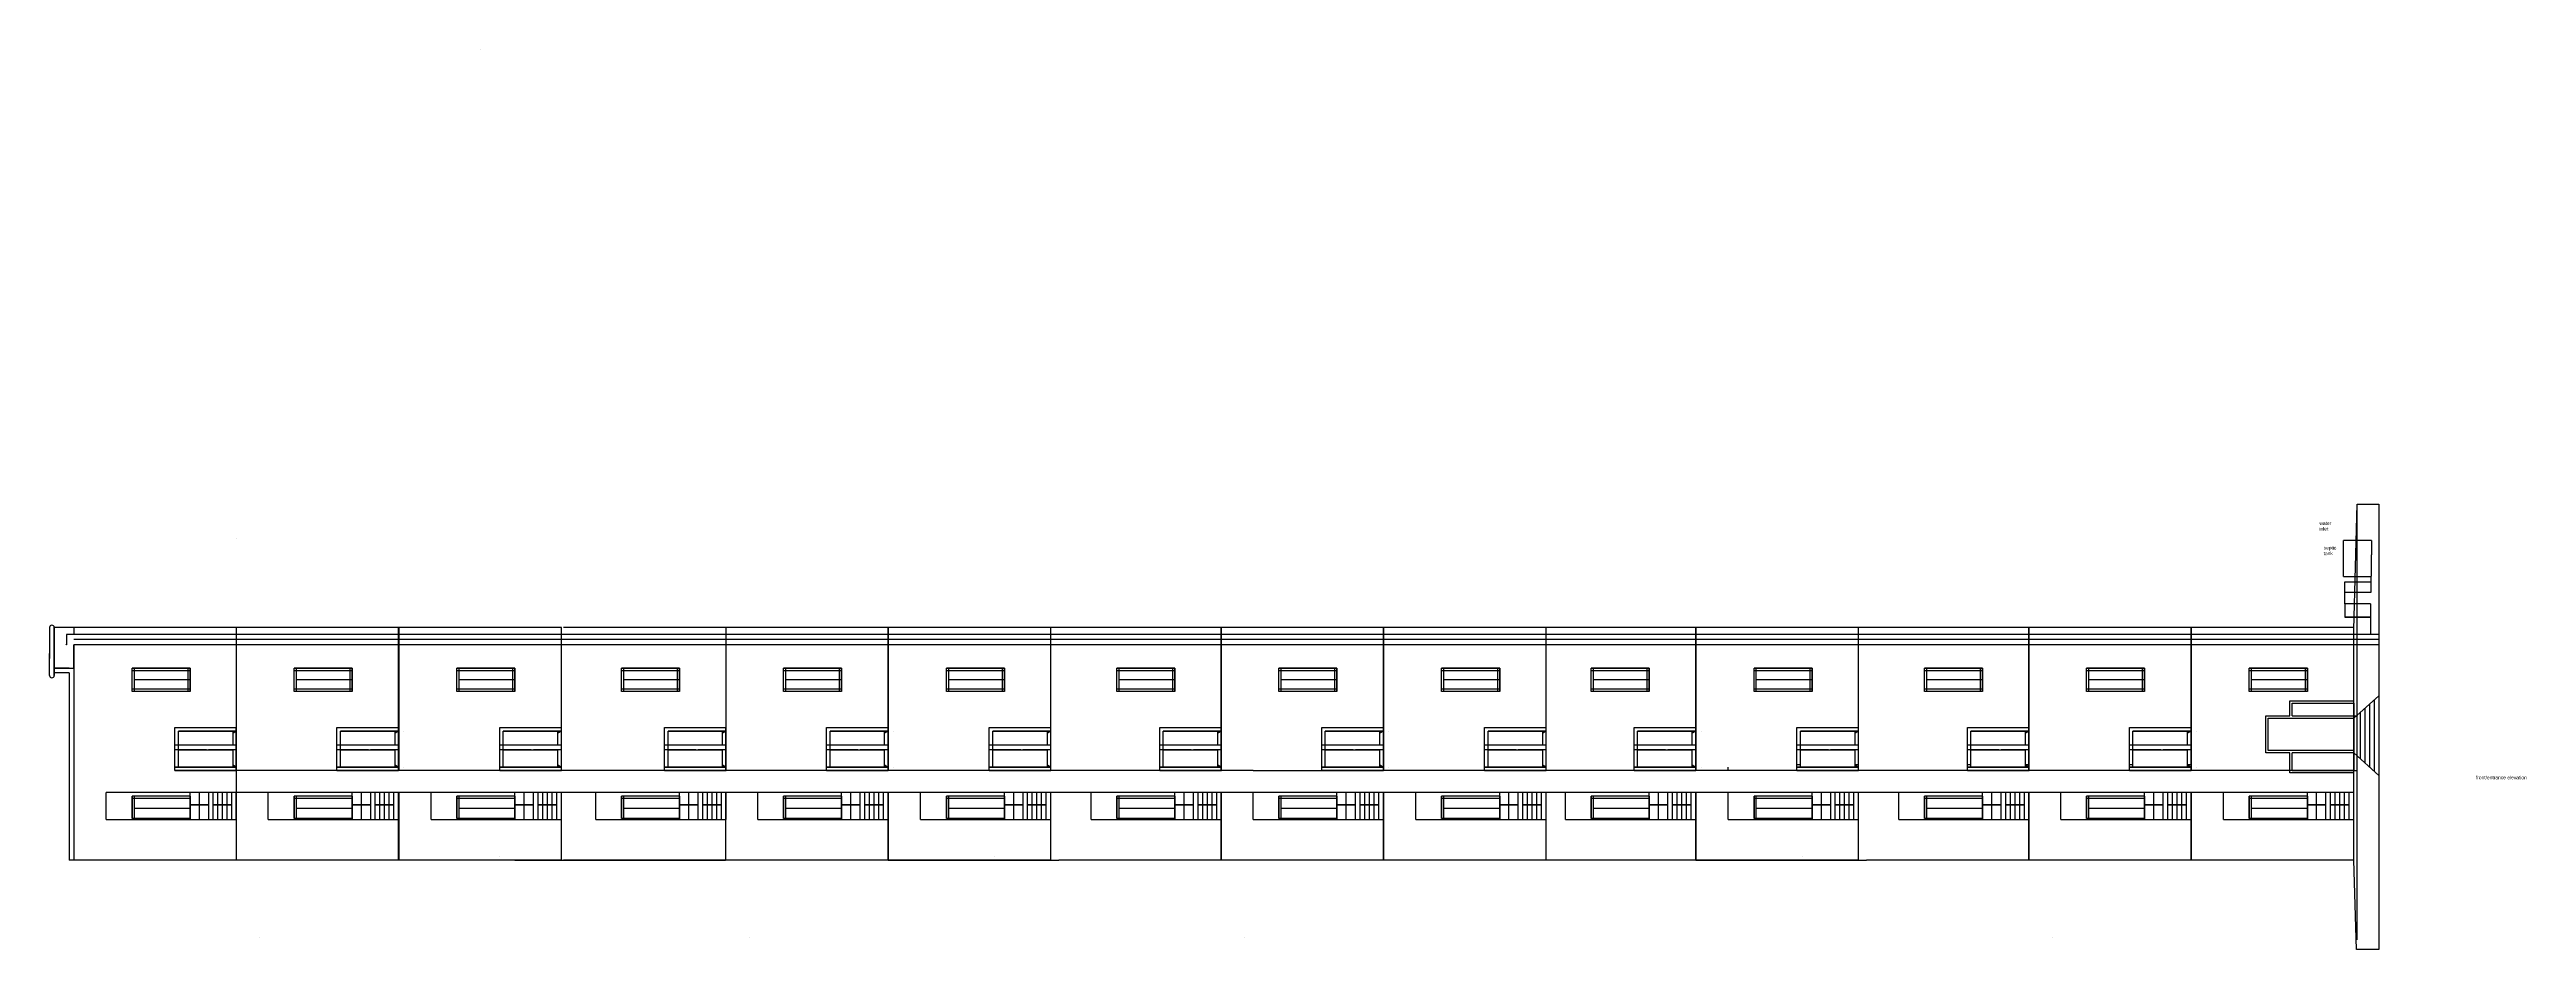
# Model space of a CAD drawing. Header units: millimetres. Extents: x -45491 to 454665, y -283075 to 218718.
# Drawn here: x 241418 to 454665, y 141331 to 218718 of the extents above; entities that cross this region are included whole.
import ezdxf

# ---------------------------------------------------------------- set-up
doc = ezdxf.new("R2010")
doc.units = ezdxf.units.MM
doc.linetypes.add('DASHED', pattern=[19.05, 12.7, -6.35])
for name, color, linetype in [('A-DOOR', 3, 'Continuous'), ('A-STAIR', 6, 'Continuous'), ('A-TEXT', 7, 'Continuous'), ('A-WALL', 1, 'Continuous'), ('A-WINDOW', 4, 'Continuous'), ('P-PIPE', 125, 'DASHED')]:
    doc.layers.add(name, color=color, linetype=linetype)
doc.styles.get("Standard").update_dxf_attribs({"font": 'arial.ttf'})

msp = doc.modelspace()

# ---------------------------------------------------------------- linework, layer by layer
at = {"layer": 'A-DOOR'}
for p, q in [((434301, 162709), (439801, 162709)), ((434301, 161429), (434301, 162709)), ((434501, 162509), (439801, 162509)), ((434501, 161429), (434501, 162509)), ((434501, 161429), (434501, 162509)), ((441960, 163153), (439801, 161229)), ((439801, 156718), (439801, 162509)), ((439801, 162509), (439801, 156718)), ((440760, 162083), (440760, 157366)), ((441160, 162440), (441160, 157003)), ((441560, 162796), (441560, 156640)), ((441960, 163153), (441960, 156277)), ((252219, 160404), (257519, 160404)), ((252219, 156718), (252219, 160404)), ((257519, 160104), (252519, 160104)), ((252519, 157018), (252519, 160104)), ((252519, 160104), (257519, 160104)), ((257519, 160104), (257219, 159919)), ((257219, 158904), (257219, 160104)), ((257519, 157018), (257519, 160104)), ((257519, 160104), (257519, 160104)), ((266166, 156718), (266166, 160404)), ((266166, 160404), (271466, 160404)), ((271466, 160104), (266466, 160104)), ((266466, 157018), (266466, 160104)), ((266466, 160104), (271466, 160104)), ((270498, 160104), (270498, 160104)), ((271166, 158904), (271166, 160104)), ((271466, 160104), (271166, 159919)), ((271466, 157018), (271466, 160104)), ((271466, 160104), (271466, 160104)), ((271926, 160104), (271926, 160104)), ((280182, 156718), (280182, 160404)), ((280182, 160404), (285482, 160404)), ((285482, 160104), (280482, 160104)), ((280482, 157018), (280482, 160104)), ((280482, 160104), (285482, 160104)), ((285182, 158904), (285182, 160104)), ((285482, 160104), (285182, 159919)), ((285482, 157018), (285482, 160104)), ((285482, 160104), (285482, 160104)), ((294365, 156718), (294365, 160404)), ((294365, 160404), (299665, 160404)), ((299665, 160104), (294665, 160104)), ((294665, 157018), (294665, 160104)), ((294665, 160104), (299665, 160104)), ((299365, 158904), (299365, 160104)), ((299665, 160104), (299365, 159919)), ((299665, 157018), (299665, 160104)), ((299665, 160104), (299665, 160104)), ((308312, 156718), (308312, 160404)), ((308312, 160404), (313612, 160404)), ((313612, 160104), (308612, 160104)), ((308612, 157018), (308612, 160104)), ((308612, 160104), (313612, 160104)), ((312645, 160104), (312645, 160104)), ((313312, 158904), (313312, 160104)), ((313612, 160104), (313312, 159919)), ((313612, 157018), (313612, 160104)), ((313612, 160104), (313612, 160104)), ((314072, 160104), (314072, 160104)), ((322328, 156718), (322328, 160404)), ((322328, 160404), (327628, 160404)), ((327628, 160104), (322628, 160104)), ((322628, 157018), (322628, 160104)), ((322628, 160104), (327628, 160104)), ((327328, 158904), (327328, 160104)), ((327628, 160104), (327328, 159919)), ((327628, 157018), (327628, 160104)), ((327628, 160104), (327628, 160104)), ((337004, 156718), (337004, 160404)), ((337004, 160404), (342304, 160404)), ((342304, 160104), (337304, 160104)), ((337304, 157018), (337304, 160104)), ((337304, 160104), (342304, 160104)), ((342004, 158904), (342004, 160104)), ((342304, 160104), (342004, 159919)), ((342304, 157018), (342304, 160104)), ((342304, 160104), (342304, 160104)), ((350951, 156718), (350951, 160404)), ((350951, 160404), (356251, 160404)), ((356251, 160104), (351251, 160104)), ((351251, 157018), (351251, 160104)), ((351251, 160104), (356251, 160104)), ((355284, 160104), (355284, 160104)), ((355951, 158904), (355951, 160104)), ((356251, 160104), (355951, 159919)), ((356251, 157018), (356251, 160104)), ((356251, 160104), (356251, 160104)), ((356712, 160104), (356712, 160104)), ((364968, 156718), (364968, 160404)), ((364968, 160404), (370268, 160404)), ((370268, 160104), (365268, 160104)), ((365268, 157018), (365268, 160104)), ((365268, 160104), (370268, 160104)), ((369968, 158904), (369968, 160104)), ((370268, 160104), (369968, 159919)), ((370268, 157018), (370268, 160104)), ((370268, 160104), (370268, 160104)), ((377845, 156718), (377845, 160404)), ((377845, 160404), (383145, 160404)), ((383145, 160104), (378145, 160104)), ((378145, 157018), (378145, 160104)), ((378145, 160104), (383145, 160104)), ((382178, 160104), (382178, 160104)), ((382845, 158904), (382845, 160104)), ((383145, 160104), (382845, 159919)), ((383145, 157018), (383145, 160104)), ((383145, 160104), (383145, 160104)), ((383606, 160104), (383606, 160104)), ((391862, 156718), (391862, 160404)), ((391862, 160404), (397162, 160404)), ((397162, 160104), (392162, 160104)), ((392162, 157018), (392162, 160104)), ((392162, 160104), (397162, 160104)), ((396862, 158904), (396862, 160104)), ((397162, 160104), (396862, 159919)), ((397162, 157018), (397162, 160104)), ((397162, 160104), (397162, 160104)), ((406538, 156718), (406538, 160404)), ((406538, 160404), (411838, 160404)), ((411838, 160104), (406838, 160104)), ((406838, 157018), (406838, 160104)), ((406838, 160104), (411838, 160104)), ((411538, 158904), (411538, 160104)), ((411838, 160104), (411538, 159919)), ((411838, 157018), (411838, 160104)), ((411838, 160104), (411838, 160104)), ((420485, 156718), (420485, 160404)), ((420485, 160404), (425785, 160404)), ((425785, 160104), (420785, 160104)), ((420785, 157018), (420785, 160104)), ((420785, 160104), (425785, 160104)), ((424818, 160104), (424818, 160104)), ((425485, 158904), (425485, 160104)), ((425785, 160104), (425485, 159919)), ((425785, 157018), (425785, 160104)), ((425785, 160104), (425785, 160104)), ((426246, 160104), (426246, 160104)), ((432226, 161429), (434301, 161429)), ((432226, 158236), (432226, 161429)), ((432426, 158436), (432426, 161229)), ((432426, 161229), (434301, 161229)), ((432426, 158436), (432426, 161229)), ((434301, 161229), (434501, 161229)), ((434501, 161429), (439801, 161429)), ((434501, 161229), (439801, 161229)), ((439801, 158236), (439801, 161429)), ((439801, 161429), (440100, 161429)), ((439801, 157018), (439801, 160104)), ((439801, 160104), (439801, 160104)), ((440100, 161429), (440107, 161501)), ((440100, 157966), (440100, 161429)), ((440360, 161727), (440360, 157729)), ((257519, 158904), (252219, 158904)), ((254925, 158504), (252219, 158504)), ((252519, 158504), (257219, 158504)), ((257519, 158504), (255112, 158504)), ((257219, 157018), (257219, 158504)), ((271466, 158904), (266166, 158904)), ((268872, 158504), (266166, 158504)), ((266466, 158504), (271166, 158504)), ((271466, 158504), (269059, 158504)), ((271166, 157018), (271166, 158504)), ((285482, 158904), (280182, 158904)), ((282889, 158504), (280182, 158504)), ((280482, 158504), (285182, 158504)), ((285482, 158504), (283076, 158504)), ((285182, 157018), (285182, 158504)), ((299665, 158904), (294365, 158904)), ((297071, 158504), (294365, 158504)), ((294665, 158504), (299365, 158504)), ((299665, 158504), (297258, 158504)), ((299365, 157018), (299365, 158504)), ((313612, 158904), (308312, 158904)), ((311018, 158504), (308312, 158504)), ((308612, 158504), (313312, 158504)), ((313612, 158504), (311205, 158504)), ((313312, 157018), (313312, 158504)), ((327628, 158904), (322328, 158904)), ((325035, 158504), (322328, 158504)), ((322628, 158504), (327328, 158504)), ((327628, 158504), (325222, 158504)), ((327328, 157018), (327328, 158504)), ((342304, 158904), (337004, 158904)), ((339711, 158504), (337004, 158504)), ((337304, 158504), (342004, 158504)), ((342304, 158504), (339898, 158504)), ((342004, 157018), (342004, 158504)), ((356251, 158904), (350951, 158904)), ((353658, 158504), (350951, 158504)), ((351251, 158504), (355951, 158504)), ((356251, 158504), (353845, 158504)), ((355951, 157018), (355951, 158504)), ((370268, 158904), (364968, 158904)), ((367674, 158504), (364968, 158504)), ((365268, 158504), (369968, 158504)), ((370268, 158504), (367861, 158504)), ((369968, 157018), (369968, 158504)), ((383145, 158904), (377845, 158904)), ((380552, 158504), (377845, 158504)), ((378145, 158504), (382845, 158504)), ((383145, 158504), (380739, 158504)), ((382845, 157018), (382845, 158504)), ((397162, 158904), (391862, 158904)), ((394568, 158504), (391862, 158504)), ((392162, 158504), (396862, 158504)), ((397162, 158504), (394755, 158504)), ((396862, 157018), (396862, 158504)), ((411838, 158904), (406538, 158904)), ((409245, 158504), (406538, 158504)), ((406838, 158504), (411538, 158504)), ((411838, 158504), (409431, 158504)), ((411538, 157018), (411538, 158504)), ((425785, 158904), (420485, 158904)), ((423191, 158504), (420485, 158504)), ((420785, 158504), (425485, 158504)), ((425785, 158504), (423378, 158504)), ((425485, 157018), (425485, 158504)), ((425785, 158904), (425801, 158905)), ((434301, 158236), (432226, 158236)), ((434301, 158436), (432426, 158436)), ((434301, 158436), (432426, 158436)), ((434772, 158436), (434301, 158436)), ((434301, 156518), (434301, 158236)), ((439801, 158436), (434501, 158436)), ((434501, 156718), (434501, 158236)), ((434501, 156718), (434501, 158236)), ((439801, 158236), (434501, 158236)), ((441960, 156277), (439801, 158236)), ((252219, 157018), (257519, 157018)), ((252219, 156718), (257519, 156718)), ((257519, 157018), (252519, 157018)), ((257219, 157204), (257519, 157018)), ((257519, 157018), (257519, 157018)), ((257519, 157018), (257519, 157018)), ((266166, 157018), (271466, 157018)), ((266166, 156718), (271466, 156718)), ((271466, 157018), (266466, 157018)), ((270498, 157018), (270498, 157018)), ((270498, 157018), (270498, 157018)), ((271166, 157204), (271466, 157018)), ((271466, 157018), (271466, 157018)), ((271466, 157018), (271466, 157018)), ((271926, 157018), (271926, 157018)), ((271926, 157018), (271926, 157018)), ((280182, 157018), (285482, 157018)), ((280182, 156718), (285482, 156718)), ((285482, 157018), (280482, 157018)), ((285182, 157204), (285482, 157018)), ((285482, 157018), (285482, 157018)), ((285482, 157018), (285482, 157018)), ((294365, 157018), (299665, 157018)), ((294365, 156718), (299665, 156718)), ((299665, 157018), (294665, 157018)), ((299365, 157204), (299665, 157018)), ((299665, 157018), (299665, 157018)), ((299665, 157018), (299665, 157018)), ((308312, 157018), (313612, 157018)), ((308312, 156718), (313612, 156718)), ((313612, 157018), (308612, 157018)), ((312645, 157018), (312645, 157018)), ((312645, 157018), (312645, 157018)), ((313312, 157204), (313612, 157018)), ((313612, 157018), (313612, 157018)), ((313612, 157018), (313612, 157018)), ((314072, 157018), (314072, 157018)), ((314072, 157018), (314072, 157018)), ((322328, 157018), (327628, 157018)), ((322328, 156718), (327628, 156718)), ((327628, 157018), (322628, 157018)), ((327328, 157204), (327628, 157018)), ((327628, 157018), (327628, 157018)), ((327628, 157018), (327628, 157018)), ((337004, 157018), (342304, 157018)), ((337004, 156718), (342304, 156718)), ((342304, 157018), (337304, 157018)), ((342004, 157204), (342304, 157018)), ((342304, 157018), (342304, 157018)), ((342304, 157018), (342304, 157018)), ((350951, 157018), (356251, 157018)), ((350951, 156718), (356251, 156718)), ((356251, 157018), (351251, 157018)), ((355284, 157018), (355284, 157018)), ((355284, 157018), (355284, 157018)), ((355951, 157204), (356251, 157018)), ((356251, 157018), (356251, 157018)), ((356251, 157018), (356251, 157018)), ((356712, 157018), (356712, 157018)), ((356712, 157018), (356712, 157018)), ((364968, 157018), (370268, 157018)), ((364968, 156718), (370268, 156718)), ((370268, 157018), (365268, 157018)), ((369968, 157204), (370268, 157018)), ((370268, 157018), (370268, 157018)), ((370268, 157018), (370268, 157018)), ((377845, 157018), (383145, 157018)), ((377845, 156718), (383145, 156718)), ((383145, 157018), (378145, 157018)), ((382178, 157018), (382178, 157018)), ((382178, 157018), (382178, 157018)), ((382845, 157204), (383145, 157018)), ((383145, 157018), (383145, 157018)), ((383145, 157018), (383145, 157018)), ((383606, 157018), (383606, 157018)), ((383606, 157018), (383606, 157018)), ((391862, 157018), (397162, 157018)), ((391862, 156718), (397162, 156718)), ((397162, 157018), (392162, 157018)), ((396862, 157204), (397162, 157018)), ((397162, 157018), (397162, 157018)), ((397162, 157018), (397162, 157018)), ((406538, 157018), (411838, 157018)), ((406538, 156718), (411838, 156718)), ((411838, 157018), (406838, 157018)), ((411538, 157204), (411838, 157018)), ((411838, 157018), (411838, 157018)), ((411838, 157018), (411838, 157018)), ((420485, 157018), (425785, 157018)), ((420485, 156718), (425785, 156718)), ((425785, 157018), (420785, 157018)), ((424818, 157018), (424818, 157018)), ((424818, 157018), (424818, 157018)), ((425485, 157204), (425785, 157018)), ((425785, 157018), (425785, 157018)), ((425785, 157018), (425785, 157018)), ((426246, 157018), (426246, 157018)), ((426246, 157018), (426246, 157018)), ((439801, 156518), (434301, 156518)), ((434501, 156718), (439801, 156718)), ((439801, 156718), (434501, 156718)), ((434501, 156718), (434501, 156718)), ((434501, 156718), (434501, 156718)), ((439801, 157018), (439801, 157018)), ((439801, 157018), (439801, 157018)), ((439801, 156718), (439801, 156718)), ((439801, 156718), (439801, 156718)), ((439801, 156718), (439801, 156718)), ((439801, 156718), (440100, 156718)), ((259523, 142379), (259523, 142379)), ((301669, 142379), (301669, 142379)), ((344309, 142379), (344309, 142379)), ((413842, 142379), (413842, 142379))]:
    msp.add_line(p, q, dxfattribs=at)
at = {"layer": 'A-STAIR'}
for p, q in [((252219, 157018), (257519, 157018)), ((345036, 156718), (252219, 156718)), ((266166, 157018), (271466, 157018)), ((280182, 157018), (285482, 157018)), ((294365, 157018), (299665, 157018)), ((308312, 157018), (313612, 157018)), ((322328, 157018), (327628, 157018)), ((337004, 157018), (342304, 157018)), ((345036, 156718), (355284, 156718)), ((350951, 157018), (356251, 157018)), ((434501, 156718), (350951, 156718)), ((364968, 157018), (370268, 157018)), ((377845, 157018), (383145, 157018)), ((385947, 156718), (385947, 157018)), ((392162, 157204), (391862, 157204)), ((391862, 157018), (397162, 157018)), ((397162, 157204), (396862, 157204)), ((406838, 157204), (406538, 157204)), ((406538, 157018), (411838, 157018)), ((411838, 157204), (411538, 157204)), ((420785, 157204), (420485, 157204)), ((420485, 157018), (425785, 157018)), ((425801, 157204), (425485, 157204)), ((246303, 152518), (246303, 154822)), ((257519, 154822), (246303, 154822)), ((439801, 154822), (246303, 154822)), ((253519, 152518), (253519, 154822)), ((253519, 153771), (253519, 154521)), ((253519, 154521), (253519, 152589)), ((253519, 153771), (255119, 153771)), ((255119, 153771), (253519, 153771)), ((254319, 152518), (254319, 154822)), ((255119, 152518), (255119, 154822)), ((255519, 152518), (255519, 154822)), ((257119, 153771), (255519, 153771)), ((255519, 153771), (257119, 153771)), ((255919, 152518), (255919, 154822)), ((256319, 152518), (256319, 154822)), ((256719, 152518), (256719, 154822)), ((257119, 152518), (257119, 154822)), ((257519, 152518), (257519, 154822)), ((260250, 152518), (260250, 154822)), ((271466, 154822), (260250, 154822)), ((267466, 152518), (267466, 154822)), ((267466, 153771), (267466, 154521)), ((267466, 154521), (267466, 152589)), ((267466, 153771), (269066, 153771)), ((269066, 153771), (267466, 153771)), ((268266, 152518), (268266, 154822)), ((269066, 152518), (269066, 154822)), ((269466, 152518), (269466, 154822)), ((269466, 153771), (271066, 153771)), ((271066, 153771), (269466, 153771)), ((269866, 152518), (269866, 154822)), ((270266, 152518), (270266, 154822)), ((270666, 152518), (270666, 154822)), ((271066, 152518), (271066, 154822)), ((271466, 152518), (271466, 154822)), ((274267, 152518), (274267, 154822)), ((285482, 154822), (274267, 154822)), ((281482, 152518), (281482, 154822)), ((281482, 153771), (281482, 154521)), ((281482, 154521), (281482, 152589)), ((281482, 153771), (283082, 153771)), ((283082, 153771), (281482, 153771)), ((282282, 152518), (282282, 154822)), ((283082, 152518), (283082, 154822)), ((283482, 152518), (283482, 154822)), ((283482, 153771), (285082, 153771)), ((285082, 153771), (283482, 153771)), ((283882, 152518), (283882, 154822)), ((284282, 152518), (284282, 154822)), ((284682, 152518), (284682, 154822)), ((285082, 152518), (285082, 154822)), ((285482, 152518), (285482, 154822)), ((288450, 152518), (288450, 154822)), ((299665, 154822), (288450, 154822)), ((295665, 152518), (295665, 154822)), ((295665, 153771), (295665, 154521)), ((295665, 154521), (295665, 152589)), ((295665, 153771), (297265, 153771)), ((297265, 153771), (295665, 153771)), ((296465, 152518), (296465, 154822)), ((297265, 152518), (297265, 154822)), ((297665, 152518), (297665, 154822)), ((297665, 153771), (299265, 153771)), ((299265, 153771), (297665, 153771)), ((298065, 152518), (298065, 154822)), ((298465, 152518), (298465, 154822)), ((298865, 152518), (298865, 154822)), ((299265, 152518), (299265, 154822)), ((299665, 152518), (299665, 154822)), ((302396, 152518), (302396, 154822)), ((313612, 154822), (302396, 154822)), ((309612, 152518), (309612, 154822)), ((309612, 153771), (309612, 154521)), ((309612, 154521), (309612, 152589)), ((309612, 153771), (311212, 153771)), ((311212, 153771), (309612, 153771)), ((310412, 152518), (310412, 154822)), ((311212, 152518), (311212, 154822)), ((311612, 152518), (311612, 154822)), ((311612, 153771), (313212, 153771)), ((313212, 153771), (311612, 153771)), ((312012, 152518), (312012, 154822)), ((312412, 152518), (312412, 154822)), ((312812, 152518), (312812, 154822)), ((313212, 152518), (313212, 154822)), ((313612, 152518), (313612, 154822)), ((316413, 152518), (316413, 154822)), ((327628, 154822), (316413, 154822)), ((323628, 152518), (323628, 154822)), ((323628, 153771), (323628, 154521)), ((323628, 154521), (323628, 152589)), ((323628, 153771), (325228, 153771)), ((325228, 153771), (323628, 153771)), ((324428, 152518), (324428, 154822)), ((325228, 152518), (325228, 154822)), ((325628, 152518), (325628, 154822)), ((325628, 153771), (327228, 153771)), ((327228, 153771), (325628, 153771)), ((326028, 152518), (326028, 154822)), ((326428, 152518), (326428, 154822)), ((326828, 152518), (326828, 154822)), ((327228, 152518), (327228, 154822)), ((327628, 152518), (327628, 154822)), ((331089, 152518), (331089, 154822)), ((342304, 154822), (331089, 154822)), ((338304, 152518), (338304, 154822)), ((338304, 153771), (338304, 154521)), ((338304, 154521), (338304, 152589)), ((338304, 153771), (339904, 153771)), ((339904, 153771), (338304, 153771)), ((339104, 152518), (339104, 154822)), ((339904, 152518), (339904, 154822)), ((340304, 152518), (340304, 154822)), ((340304, 153771), (341904, 153771)), ((341904, 153771), (340304, 153771)), ((340704, 152518), (340704, 154822)), ((341104, 152518), (341104, 154822)), ((341504, 152518), (341504, 154822)), ((341904, 152518), (341904, 154822)), ((342304, 152518), (342304, 154822)), ((345036, 152518), (345036, 154822)), ((356251, 154822), (345036, 154822)), ((352251, 152518), (352251, 154822)), ((352251, 153771), (352251, 154521)), ((352251, 154521), (352251, 152589)), ((352251, 153771), (353851, 153771)), ((353851, 153771), (352251, 153771)), ((353051, 152518), (353051, 154822)), ((353851, 152518), (353851, 154822)), ((354251, 152518), (354251, 154822)), ((354251, 153771), (355851, 153771)), ((355851, 153771), (354251, 153771)), ((354651, 152518), (354651, 154822)), ((355051, 152518), (355051, 154822)), ((355451, 152518), (355451, 154822)), ((355851, 152518), (355851, 154822)), ((356251, 152518), (356251, 154822)), ((359052, 152518), (359052, 154822)), ((370268, 154822), (359052, 154822)), ((366268, 152518), (366268, 154822)), ((366268, 153771), (366268, 154521)), ((366268, 154521), (366268, 152589)), ((366268, 153771), (367868, 153771)), ((367868, 153771), (366268, 153771)), ((367068, 152518), (367068, 154822)), ((367868, 152518), (367868, 154822)), ((368268, 152518), (368268, 154822)), ((368268, 153771), (369868, 153771)), ((369868, 153771), (368268, 153771)), ((368668, 152518), (368668, 154822)), ((369068, 152518), (369068, 154822)), ((369468, 152518), (369468, 154822)), ((369868, 152518), (369868, 154822)), ((370268, 152518), (370268, 154822)), ((371930, 152518), (371930, 154822)), ((383145, 154822), (371930, 154822)), ((379145, 152518), (379145, 154822)), ((379145, 153771), (379145, 154521)), ((379145, 154521), (379145, 152589)), ((379145, 153771), (380745, 153771)), ((380745, 153771), (379145, 153771)), ((379945, 152518), (379945, 154822)), ((380745, 152518), (380745, 154822)), ((381145, 152518), (381145, 154822)), ((381145, 153771), (382745, 153771)), ((382745, 153771), (381145, 153771)), ((381545, 152518), (381545, 154822)), ((381945, 152518), (381945, 154822)), ((382345, 152518), (382345, 154822)), ((382745, 152518), (382745, 154822)), ((383145, 152518), (383145, 154822)), ((385947, 152518), (385947, 154822)), ((397162, 154822), (385947, 154822)), ((393162, 152518), (393162, 154822)), ((393162, 153771), (393162, 154521)), ((393162, 154521), (393162, 152589)), ((393162, 153771), (394762, 153771)), ((394762, 153771), (393162, 153771)), ((393962, 152518), (393962, 154822)), ((394762, 152518), (394762, 154822)), ((395162, 152518), (395162, 154822)), ((395162, 153771), (396762, 153771)), ((396762, 153771), (395162, 153771)), ((395562, 152518), (395562, 154822)), ((395962, 152518), (395962, 154822)), ((396362, 152518), (396362, 154822)), ((396762, 152518), (396762, 154822)), ((397162, 152518), (397162, 154822)), ((400623, 152518), (400623, 154822)), ((411838, 154822), (400623, 154822)), ((407838, 152518), (407838, 154822)), ((407838, 153771), (407838, 154521)), ((407838, 154521), (407838, 152589)), ((407838, 153771), (409438, 153771)), ((409438, 153771), (407838, 153771)), ((408638, 152518), (408638, 154822)), ((409438, 152518), (409438, 154822)), ((409838, 152518), (409838, 154822)), ((409838, 153771), (411438, 153771)), ((411438, 153771), (409838, 153771)), ((410238, 152518), (410238, 154822)), ((410638, 152518), (410638, 154822)), ((411038, 152518), (411038, 154822)), ((411438, 152518), (411438, 154822)), ((411838, 152518), (411838, 154822)), ((414570, 152518), (414570, 154822)), ((425785, 154822), (414570, 154822)), ((421785, 152518), (421785, 154822)), ((421785, 153771), (421785, 154521)), ((421785, 154521), (421785, 152589)), ((421785, 153771), (423385, 153771)), ((423385, 153771), (421785, 153771)), ((422585, 152518), (422585, 154822)), ((423385, 152518), (423385, 154822)), ((423785, 152518), (423785, 154822)), ((423785, 153771), (425385, 153771)), ((425385, 153771), (423785, 153771)), ((424185, 152518), (424185, 154822)), ((424585, 152518), (424585, 154822)), ((424985, 152518), (424985, 154822)), ((425385, 152518), (425385, 154822)), ((425785, 152518), (425785, 154822)), ((428586, 152518), (428586, 154822)), ((439801, 154822), (428586, 154822)), ((435801, 152518), (435801, 154822)), ((435801, 153771), (435801, 154521)), ((435801, 154521), (435801, 152589)), ((435801, 153771), (437401, 153771)), ((437401, 153771), (435801, 153771)), ((436601, 152518), (436601, 154822)), ((437401, 152518), (437401, 154822)), ((437801, 152518), (437801, 154822)), ((437801, 153771), (439401, 153771)), ((439401, 153771), (437801, 153771)), ((438201, 152518), (438201, 154822)), ((438601, 152518), (438601, 154822)), ((439001, 152518), (439001, 154822)), ((439401, 152518), (439401, 154822)), ((439801, 152518), (439801, 154822)), ((246303, 152518), (257519, 152518)), ((253519, 152589), (253519, 152518)), ((260250, 152518), (271466, 152518)), ((267466, 152589), (267466, 152518)), ((274267, 152518), (285482, 152518)), ((281482, 152589), (281482, 152518)), ((288450, 152518), (299665, 152518)), ((295665, 152589), (295665, 152518)), ((302396, 152518), (313612, 152518)), ((309612, 152589), (309612, 152518)), ((316413, 152518), (327628, 152518)), ((323628, 152589), (323628, 152518)), ((331089, 152518), (342304, 152518)), ((338304, 152589), (338304, 152518)), ((345036, 152518), (356251, 152518)), ((352251, 152589), (352251, 152518)), ((359052, 152518), (370268, 152518)), ((366268, 152589), (366268, 152518)), ((371930, 152518), (383145, 152518)), ((379145, 152589), (379145, 152518)), ((385947, 152518), (397162, 152518)), ((393162, 152589), (393162, 152518)), ((400623, 152518), (411838, 152518)), ((407838, 152589), (407838, 152518)), ((414570, 152518), (425785, 152518)), ((421785, 152589), (421785, 152518)), ((428586, 152518), (439801, 152518)), ((435801, 152589), (435801, 152518)), ((243519, 149018), (243519, 149018))]:
    msp.add_line(p, q, dxfattribs=at)
at = {"layer": 'A-WALL'}
for p, q in [((439801, 168846), (440100, 179614)), ((440100, 173796), (440100, 179614)), ((440100, 179614), (441960, 179614)), ((440100, 179614), (441960, 179614)), ((441960, 179614), (441960, 141331)), ((257519, 176636), (257519, 176636)), ((440100, 142146), (440100, 173796)), ((241418, 169018), (241418, 166341)), ((241818, 166770), (241818, 169018)), ((241818, 169018), (241818, 166341)), ((243519, 169018), (241818, 169018)), ((257519, 169018), (243519, 169018)), ((243519, 169018), (243519, 168409)), ((271466, 169018), (257466, 169018)), ((257519, 163518), (257519, 169018)), ((257519, 149018), (257519, 169018)), ((257519, 149018), (257519, 168846)), ((271466, 163518), (271466, 169018)), ((271466, 156718), (271466, 169018)), ((271466, 156718), (271466, 168846)), ((285482, 169018), (271482, 169018)), ((271482, 169018), (271482, 156718)), ((285482, 163518), (285482, 169018)), ((285482, 156718), (285482, 169018)), ((285482, 156718), (285482, 168846)), ((299665, 169018), (285665, 169018)), ((313612, 169018), (299612, 169018)), ((299665, 163518), (299665, 169018)), ((299665, 156718), (299665, 169018)), ((299665, 156718), (299665, 168846)), ((313612, 163518), (313612, 169018)), ((313612, 156718), (313612, 169018)), ((313612, 156718), (313612, 168846)), ((327628, 169018), (313628, 169018)), ((313628, 169018), (313628, 156718)), ((328304, 169018), (313628, 169018)), ((327628, 163518), (327628, 169018)), ((327628, 156718), (327628, 169018)), ((327628, 156718), (327628, 168846)), ((342304, 169018), (328304, 169018)), ((356251, 169018), (342251, 169018)), ((342251, 169018), (342251, 156718)), ((342304, 163518), (342304, 169018)), ((342304, 156718), (342304, 169018)), ((342304, 156718), (342304, 168846)), ((356251, 163518), (356251, 169018)), ((356251, 156718), (356251, 169018)), ((356251, 156718), (356251, 168846)), ((370268, 169018), (356268, 169018)), ((356268, 169018), (356268, 156718)), ((383145, 169018), (369145, 169018)), ((370268, 163518), (370268, 169018)), ((370268, 156718), (370268, 169018)), ((370268, 156718), (370268, 168846)), ((383145, 163518), (383145, 169018)), ((383145, 156718), (383145, 169018)), ((383145, 156718), (383145, 168846)), ((397162, 169018), (383162, 169018)), ((383162, 169018), (383162, 156718)), ((397838, 169018), (383162, 169018)), ((397162, 163518), (397162, 169018)), ((397162, 156718), (397162, 169018)), ((397162, 156718), (397162, 168846)), ((411838, 169018), (397838, 169018)), ((425785, 169018), (411785, 169018)), ((411785, 169018), (411785, 156718)), ((411838, 163518), (411838, 169018)), ((411838, 156718), (411838, 169018)), ((411838, 156718), (411838, 168846)), ((425785, 163518), (425785, 169018)), ((425785, 156718), (425785, 169018)), ((425785, 156718), (425785, 168846)), ((439801, 169018), (425801, 169018)), ((425801, 169018), (425801, 156718)), ((439801, 163518), (439801, 169018)), ((439801, 149018), (439801, 169018)), ((439801, 149018), (439801, 168846)), ((439801, 149018), (439801, 168846)), ((241418, 164892), (241418, 166770)), ((241818, 164892), (241818, 166770)), ((241818, 166341), (241818, 164892)), ((242839, 167526), (242874, 167572)), ((242874, 167526), (242839, 167526)), ((243519, 168409), (242874, 168409)), ((242874, 168409), (242874, 167526)), ((243519, 167526), (243519, 149018)), ((243519, 165518), (243519, 167526)), ((243519, 166341), (243519, 165518)), ((241818, 165518), (243119, 165518)), ((243119, 165518), (241818, 165518)), ((243119, 165118), (241818, 165118)), ((243119, 165518), (243519, 165518)), ((243119, 165118), (243119, 149018)), ((253519, 165518), (248519, 165518)), ((267466, 165518), (262466, 165518)), ((281482, 165518), (276482, 165518)), ((295665, 165518), (290665, 165518)), ((309612, 165518), (304612, 165518)), ((323628, 165518), (318628, 165518)), ((338304, 165518), (333304, 165518)), ((352251, 165518), (347251, 165518)), ((366268, 165518), (361268, 165518)), ((379145, 165518), (374145, 165518)), ((393162, 165518), (388162, 165518)), ((407838, 165518), (402838, 165518)), ((421785, 165518), (416785, 165518)), ((435801, 165518), (430801, 165518)), ((253519, 163518), (248519, 163518)), ((267466, 163518), (262466, 163518)), ((281482, 163518), (276482, 163518)), ((295665, 163518), (290665, 163518)), ((309612, 163518), (304612, 163518)), ((323628, 163518), (318628, 163518)), ((338304, 163518), (333304, 163518)), ((352251, 163518), (347251, 163518)), ((366268, 163518), (361268, 163518)), ((379145, 163518), (374145, 163518)), ((393162, 163518), (388162, 163518)), ((407838, 163518), (402838, 163518)), ((421785, 163518), (416785, 163518)), ((435801, 163518), (430801, 163518)), ((257519, 160104), (252519, 160104)), ((257466, 160404), (257466, 156718)), ((271466, 160104), (266466, 160104)), ((285482, 160104), (280482, 160104)), ((299665, 160104), (294665, 160104)), ((299612, 160404), (299612, 156718)), ((313612, 160104), (308612, 160104)), ((327628, 160104), (322628, 160104)), ((342304, 160104), (337304, 160104)), ((356251, 160104), (351251, 160104)), ((370268, 160104), (365268, 160104)), ((383145, 160104), (378145, 160104)), ((397162, 160104), (392162, 160104)), ((411838, 160104), (406838, 160104)), ((425785, 160104), (420785, 160104)), ((257519, 157018), (252519, 157018)), ((271466, 157018), (266466, 157018)), ((285482, 157018), (280482, 157018)), ((299665, 157018), (294665, 157018)), ((313612, 157018), (308612, 157018)), ((327628, 157018), (322628, 157018)), ((342304, 157018), (337304, 157018)), ((356251, 157018), (351251, 157018)), ((370268, 157018), (365268, 157018)), ((383145, 157018), (378145, 157018)), ((397162, 157018), (392162, 157018)), ((411838, 157018), (406838, 157018)), ((425785, 157018), (420785, 157018)), ((253519, 154521), (248519, 154521)), ((257466, 154822), (257466, 152518)), ((267466, 154521), (262466, 154521)), ((271466, 149018), (271466, 154822)), ((271466, 149018), (271466, 154822)), ((271482, 154822), (271482, 149018)), ((281482, 154521), (276482, 154521)), ((285482, 149018), (285482, 154822)), ((285482, 149018), (285482, 154822)), ((295665, 154521), (290665, 154521)), ((299612, 154822), (299612, 149018)), ((299665, 152518), (299665, 154822)), ((299665, 152518), (299665, 154822)), ((309612, 154521), (304612, 154521)), ((313612, 149018), (313612, 154822)), ((313612, 149018), (313612, 154822)), ((313628, 154822), (313628, 149018)), ((323628, 154521), (318628, 154521)), ((327628, 149018), (327628, 154822)), ((327628, 149018), (327628, 154822)), ((338304, 154521), (333304, 154521)), ((342251, 154822), (342251, 149018)), ((342304, 149018), (342304, 154822)), ((342304, 149018), (342304, 154822)), ((352251, 154521), (347251, 154521)), ((356251, 149018), (356251, 154822)), ((356251, 149018), (356251, 154822)), ((356268, 154822), (356268, 149018)), ((366268, 154521), (361268, 154521)), ((370268, 149018), (370268, 154822)), ((370268, 149018), (370268, 154822)), ((379145, 154521), (374145, 154521)), ((383145, 149018), (383145, 154822)), ((383145, 149018), (383145, 154822)), ((383162, 154822), (383162, 149018)), ((393162, 154521), (388162, 154521)), ((397162, 149018), (397162, 154822)), ((397162, 149018), (397162, 154822)), ((407838, 154521), (402838, 154521)), ((411785, 154822), (411785, 149018)), ((411838, 149018), (411838, 154822)), ((411838, 149018), (411838, 154822)), ((421785, 154521), (416785, 154521)), ((425785, 149018), (425785, 154822)), ((425785, 149018), (425785, 154822)), ((425801, 154822), (425801, 149018)), ((435801, 154521), (430801, 154521)), ((253519, 152589), (248519, 152589)), ((267466, 152589), (262466, 152589)), ((281482, 152589), (276482, 152589)), ((295665, 152589), (290665, 152589)), ((309612, 152589), (304612, 152589)), ((323628, 152589), (318628, 152589)), ((338304, 152589), (333304, 152589)), ((352251, 152589), (347251, 152589)), ((366268, 152589), (361268, 152589)), ((379145, 152589), (374145, 152589)), ((393162, 152589), (388162, 152589)), ((407838, 152589), (402838, 152589)), ((421785, 152589), (416785, 152589)), ((435801, 152589), (430801, 152589)), ((280176, 149318), (280176, 149318)), ((322816, 149318), (322816, 149318)), ((392350, 149318), (392350, 149318)), ((257519, 149018), (243119, 149018)), ((257519, 149018), (253519, 149018)), ((271466, 149018), (257466, 149018)), ((271466, 149018), (267466, 149018)), ((285482, 149018), (271482, 149018)), ((285482, 149018), (281482, 149018)), ((281482, 149018), (299612, 149018)), ((299665, 149018), (285665, 149018)), ((299665, 149018), (295665, 149018)), ((313612, 149018), (299612, 149018)), ((313612, 149018), (309612, 149018)), ((327628, 149018), (313628, 149018)), ((313628, 149018), (328304, 149018)), ((327628, 149018), (323628, 149018)), ((342304, 149018), (328304, 149018)), ((342304, 149018), (338304, 149018)), ((356251, 149018), (342251, 149018)), ((356251, 149018), (352251, 149018)), ((370268, 149018), (356268, 149018)), ((370268, 149018), (366268, 149018)), ((383145, 149018), (369145, 149018)), ((383145, 149018), (379145, 149018)), ((397162, 149018), (383162, 149018)), ((383162, 149018), (397838, 149018)), ((397162, 149018), (393162, 149018)), ((411838, 149018), (397838, 149018)), ((411838, 149018), (407838, 149018)), ((425785, 149018), (411785, 149018)), ((425785, 149018), (421785, 149018)), ((439801, 149018), (425801, 149018)), ((439801, 149018), (435801, 149018)), ((440042, 141331), (439801, 149018)), ((441960, 141331), (440042, 141331))]:
    msp.add_line(p, q, dxfattribs=at)
msp.add_lwpolyline([(278556, 218718), (278556, 218718)], close=True, dxfattribs=at)
msp.add_lwpolyline([(278556, 218718), (278556, 218718)], close=True, dxfattribs=at)
msp.add_lwpolyline([(278556, 218718), (278556, 218718)], close=True, dxfattribs=at)
for centre, start, end in [((241618, 169018), 0, 180), ((241618, 164892), 180, 0)]:
    msp.add_arc(centre, 200, start, end, dxfattribs=at)
at = {"layer": 'A-WINDOW'}
for p, q in [((248519, 163518), (248519, 165518)), ((248519, 165518), (253519, 165518)), ((248519, 163518), (248519, 165518)), ((248519, 165318), (253519, 165318)), ((248719, 163518), (248719, 165518)), ((253519, 164529), (248719, 164529)), ((253319, 165518), (253319, 163518)), ((253519, 165518), (253519, 163518)), ((253519, 163518), (253519, 165518)), ((262466, 163518), (262466, 165518)), ((262466, 163518), (262466, 165518)), ((262466, 165518), (267466, 165518)), ((262466, 165318), (267466, 165318)), ((262666, 163518), (262666, 165518)), ((267466, 164529), (262666, 164529)), ((267266, 165518), (267266, 163518)), ((267466, 165518), (267466, 163518)), ((267466, 163518), (267466, 165518)), ((276482, 163518), (276482, 165518)), ((276482, 163518), (276482, 165518)), ((276482, 165518), (281482, 165518)), ((276482, 165318), (281482, 165318)), ((276682, 163518), (276682, 165518)), ((281482, 164529), (276682, 164529)), ((281282, 165518), (281282, 163518)), ((281482, 165518), (281482, 163518)), ((281482, 163518), (281482, 165518)), ((290665, 163518), (290665, 165518)), ((290665, 163518), (290665, 165518)), ((290665, 165518), (295665, 165518)), ((290665, 165318), (295665, 165318)), ((290865, 163518), (290865, 165518)), ((295665, 164529), (290865, 164529)), ((295465, 165518), (295465, 163518)), ((295665, 165518), (295665, 163518)), ((295665, 163518), (295665, 165518)), ((304612, 163518), (304612, 165518)), ((304612, 163518), (304612, 165518)), ((304612, 165518), (309612, 165518)), ((304612, 165318), (309612, 165318)), ((304812, 163518), (304812, 165518)), ((309612, 164529), (304812, 164529)), ((309412, 165518), (309412, 163518)), ((309612, 165518), (309612, 163518)), ((309612, 163518), (309612, 165518)), ((318628, 163518), (318628, 165518)), ((318628, 163518), (318628, 165518)), ((318628, 165518), (323628, 165518)), ((318628, 165318), (323628, 165318)), ((318828, 163518), (318828, 165518)), ((323628, 164529), (318828, 164529)), ((323428, 165518), (323428, 163518)), ((323628, 165518), (323628, 163518)), ((323628, 163518), (323628, 165518)), ((333304, 163518), (333304, 165518)), ((333304, 163518), (333304, 165518)), ((333304, 165518), (338304, 165518)), ((333304, 165318), (338304, 165318)), ((333504, 163518), (333504, 165518)), ((338304, 164529), (333504, 164529)), ((338104, 165518), (338104, 163518)), ((338304, 165518), (338304, 163518)), ((338304, 163518), (338304, 165518)), ((347251, 163518), (347251, 165518)), ((347251, 163518), (347251, 165518)), ((347251, 165518), (352251, 165518)), ((347251, 165318), (352251, 165318)), ((347451, 163518), (347451, 165518)), ((352251, 164529), (347451, 164529)), ((352051, 165518), (352051, 163518)), ((352251, 165518), (352251, 163518)), ((352251, 163518), (352251, 165518)), ((361268, 163518), (361268, 165518)), ((361268, 163518), (361268, 165518)), ((361268, 165518), (366268, 165518)), ((361268, 165318), (366268, 165318)), ((361468, 163518), (361468, 165518)), ((366268, 164529), (361468, 164529)), ((366068, 165518), (366068, 163518)), ((366268, 165518), (366268, 163518)), ((366268, 163518), (366268, 165518)), ((374145, 163518), (374145, 165518)), ((374145, 163518), (374145, 165518)), ((374145, 165518), (379145, 165518)), ((374145, 165318), (379145, 165318)), ((374345, 163518), (374345, 165518)), ((379145, 164529), (374345, 164529)), ((378945, 165518), (378945, 163518)), ((379145, 165518), (379145, 163518)), ((379145, 163518), (379145, 165518)), ((388162, 163518), (388162, 165518)), ((388162, 163518), (388162, 165518)), ((388162, 165518), (393162, 165518)), ((388162, 165318), (393162, 165318)), ((388362, 163518), (388362, 165518)), ((393162, 164529), (388362, 164529)), ((392962, 165518), (392962, 163518)), ((393162, 165518), (393162, 163518)), ((393162, 163518), (393162, 165518)), ((402838, 163518), (402838, 165518)), ((402838, 163518), (402838, 165518)), ((402838, 165518), (407838, 165518)), ((402838, 165318), (407838, 165318)), ((403038, 163518), (403038, 165518)), ((407838, 164529), (403038, 164529)), ((407638, 165518), (407638, 163518)), ((407838, 165518), (407838, 163518)), ((407838, 163518), (407838, 165518)), ((416785, 163518), (416785, 165518)), ((416785, 163518), (416785, 165518)), ((416785, 165518), (421785, 165518)), ((416785, 165318), (421785, 165318)), ((416985, 163518), (416985, 165518)), ((421785, 164529), (416985, 164529)), ((421585, 165518), (421585, 163518)), ((421785, 165518), (421785, 163518)), ((421785, 163518), (421785, 165518)), ((430801, 163518), (430801, 165518)), ((430801, 163518), (430801, 165518)), ((430801, 165518), (435801, 165518)), ((430801, 165318), (435801, 165318)), ((431001, 163518), (431001, 165518)), ((435801, 164529), (431001, 164529)), ((435601, 165518), (435601, 163518)), ((435801, 165518), (435801, 163518)), ((435801, 163518), (435801, 165518)), ((253519, 163718), (248519, 163718)), ((253519, 163518), (248519, 163518)), ((267466, 163718), (262466, 163718)), ((267466, 163518), (262466, 163518)), ((281482, 163718), (276482, 163718)), ((281482, 163518), (276482, 163518)), ((295665, 163718), (290665, 163718)), ((295665, 163518), (290665, 163518)), ((309612, 163718), (304612, 163718)), ((309612, 163518), (304612, 163518)), ((323628, 163718), (318628, 163718)), ((323628, 163518), (318628, 163518)), ((338304, 163718), (333304, 163718)), ((338304, 163518), (333304, 163518)), ((352251, 163718), (347251, 163718)), ((352251, 163518), (347251, 163518)), ((366268, 163718), (361268, 163718)), ((366268, 163518), (361268, 163518)), ((379145, 163718), (374145, 163718)), ((379145, 163518), (374145, 163518)), ((393162, 163718), (388162, 163718)), ((393162, 163518), (388162, 163518)), ((407838, 163718), (402838, 163718)), ((407838, 163518), (402838, 163518)), ((421785, 163718), (416785, 163718)), ((421785, 163518), (416785, 163518)), ((435801, 163718), (430801, 163718)), ((435801, 163518), (430801, 163518)), ((252519, 157018), (252219, 157018)), ((257519, 157018), (257219, 157018)), ((266466, 157018), (266166, 157018)), ((271466, 157018), (271166, 157018)), ((280482, 157018), (280182, 157018)), ((285482, 157018), (285182, 157018)), ((294665, 157018), (294365, 157018)), ((299665, 157018), (299365, 157018)), ((308612, 157018), (308312, 157018)), ((313612, 157018), (313312, 157018)), ((322628, 157018), (322328, 157018)), ((327628, 157018), (327328, 157018)), ((337304, 157018), (337004, 157018)), ((342304, 157018), (342004, 157018)), ((351251, 157018), (350951, 157018)), ((356251, 157018), (355951, 157018)), ((365268, 157018), (364968, 157018)), ((370268, 157018), (369968, 157018)), ((378145, 157018), (377845, 157018)), ((383145, 157018), (382845, 157018)), ((392162, 157018), (391862, 157018)), ((397162, 157018), (396862, 157018)), ((406838, 157018), (406538, 157018)), ((411838, 157018), (411538, 157018)), ((420785, 157018), (420485, 157018)), ((425785, 157018), (425485, 157018)), ((253519, 154521), (248519, 154521)), ((248519, 154521), (248519, 152589)), ((248519, 152589), (248519, 154521)), ((253519, 154321), (248519, 154321)), ((248719, 152589), (248719, 154521)), ((253519, 154521), (253519, 152589)), ((253519, 153476), (253519, 154521)), ((267466, 154521), (262466, 154521)), ((262466, 154521), (262466, 152589)), ((262466, 152589), (262466, 154521)), ((267466, 154321), (262466, 154321)), ((262666, 152589), (262666, 154521)), ((267466, 154521), (267466, 152589)), ((267466, 153476), (267466, 154521)), ((281482, 154521), (276482, 154521)), ((276482, 154521), (276482, 152589)), ((276482, 152589), (276482, 154521)), ((281482, 154321), (276482, 154321)), ((276682, 152589), (276682, 154521)), ((281482, 154521), (281482, 152589)), ((281482, 153476), (281482, 154521)), ((295665, 154521), (290665, 154521)), ((290665, 154521), (290665, 152589)), ((290665, 152589), (290665, 154521)), ((295665, 154321), (290665, 154321)), ((290865, 152589), (290865, 154521)), ((295665, 154521), (295665, 152589)), ((295665, 153476), (295665, 154521)), ((309612, 154521), (304612, 154521)), ((304612, 154521), (304612, 152589)), ((304612, 152589), (304612, 154521)), ((309612, 154321), (304612, 154321)), ((304812, 152589), (304812, 154521)), ((309612, 154521), (309612, 152589)), ((309612, 153476), (309612, 154521)), ((323628, 154521), (318628, 154521)), ((318628, 154521), (318628, 152589)), ((318628, 152589), (318628, 154521)), ((323628, 154321), (318628, 154321)), ((318828, 152589), (318828, 154521)), ((323628, 154521), (323628, 152589)), ((323628, 153476), (323628, 154521)), ((338304, 154521), (333304, 154521)), ((333304, 154521), (333304, 152589)), ((333304, 152589), (333304, 154521)), ((338304, 154321), (333304, 154321)), ((333504, 152589), (333504, 154521)), ((338304, 154521), (338304, 152589)), ((338304, 153476), (338304, 154521)), ((352251, 154521), (347251, 154521)), ((347251, 154521), (347251, 152589)), ((347251, 152589), (347251, 154521)), ((352251, 154321), (347251, 154321)), ((347451, 152589), (347451, 154521)), ((352251, 154521), (352251, 152589)), ((352251, 153476), (352251, 154521)), ((366268, 154521), (361268, 154521)), ((361268, 154521), (361268, 152589)), ((361268, 152589), (361268, 154521)), ((366268, 154321), (361268, 154321)), ((361468, 152589), (361468, 154521)), ((366268, 154521), (366268, 152589)), ((366268, 153476), (366268, 154521)), ((379145, 154521), (374145, 154521)), ((374145, 154521), (374145, 152589)), ((374145, 152589), (374145, 154521)), ((379145, 154321), (374145, 154321)), ((374345, 152589), (374345, 154521)), ((379145, 154521), (379145, 152589)), ((379145, 153476), (379145, 154521)), ((393162, 154521), (388162, 154521)), ((388162, 154521), (388162, 152589)), ((388162, 152589), (388162, 154521)), ((393162, 154321), (388162, 154321)), ((388362, 152589), (388362, 154521)), ((393162, 154521), (393162, 152589)), ((393162, 153476), (393162, 154521)), ((407838, 154521), (402838, 154521)), ((402838, 154521), (402838, 152589)), ((402838, 152589), (402838, 154521)), ((407838, 154321), (402838, 154321)), ((403038, 152589), (403038, 154521)), ((407838, 154521), (407838, 152589)), ((407838, 153476), (407838, 154521)), ((421785, 154521), (416785, 154521)), ((416785, 154521), (416785, 152589)), ((416785, 152589), (416785, 154521)), ((421785, 154321), (416785, 154321)), ((416985, 152589), (416985, 154521)), ((421785, 154521), (421785, 152589)), ((421785, 153476), (421785, 154521)), ((435801, 154521), (430801, 154521)), ((430801, 154521), (430801, 152589)), ((430801, 152589), (430801, 154521)), ((435801, 154321), (430801, 154321)), ((431001, 152589), (431001, 154521)), ((435801, 154521), (435801, 152589)), ((435801, 153476), (435801, 154521)), ((253519, 152589), (248519, 152589)), ((248719, 153476), (253519, 153476)), ((267466, 152589), (262466, 152589)), ((262666, 153476), (267466, 153476)), ((281482, 152589), (276482, 152589)), ((276682, 153476), (281482, 153476)), ((295665, 152589), (290665, 152589)), ((290865, 153476), (295665, 153476)), ((309612, 152589), (304612, 152589)), ((304812, 153476), (309612, 153476)), ((323628, 152589), (318628, 152589)), ((318828, 153476), (323628, 153476)), ((338304, 152589), (333304, 152589)), ((333504, 153476), (338304, 153476)), ((352251, 152589), (347251, 152589)), ((347451, 153476), (352251, 153476)), ((366268, 152589), (361268, 152589)), ((361468, 153476), (366268, 153476)), ((379145, 152589), (374145, 152589)), ((374345, 153476), (379145, 153476)), ((393162, 152589), (388162, 152589)), ((388362, 153476), (393162, 153476)), ((407838, 152589), (402838, 152589)), ((403038, 153476), (407838, 153476)), ((421785, 152589), (416785, 152589)), ((416985, 153476), (421785, 153476)), ((435801, 152589), (430801, 152589)), ((431001, 153476), (435801, 153476))]:
    msp.add_line(p, q, dxfattribs=at)
at = {"layer": 'P-PIPE'}
for p, q in [((438918, 173371), (438918, 176530)), ((438918, 176530), (441320, 176530)), ((441320, 176530), (441295, 173371)), ((441295, 173371), (438918, 173371)), ((439041, 172049), (439041, 172955)), ((439041, 172955), (441295, 172955)), ((441295, 172049), (441295, 173371)), ((439041, 171045), (439041, 172049)), ((439041, 172049), (441295, 172049)), ((441271, 171045), (439041, 171045)), ((439041, 171045), (439041, 169894)), ((441271, 168425), (441271, 171045)), ((441271, 171045), (441271, 171045)), ((439041, 169894), (441271, 169894)), ((441271, 169894), (439041, 169894)), ((439801, 169018), (439801, 169018)), ((439801, 169018), (439806, 169017)), ((441960, 168409), (243519, 168409)), ((441960, 167973), (243519, 167973)), ((441960, 167526), (243519, 167526)), ((356251, 167862), (356268, 167862)), ((383145, 167862), (383162, 167862)), ((411785, 167862), (411838, 167862)), ((425785, 167862), (425801, 167862))]:
    msp.add_line(p, q, dxfattribs=at)

# ---------------------------------------------------------------- texts
at = {"layer": 'A-TEXT'}
for s, p in [('water', (436835, 177837)), ('inlet', (436835, 177355)), ('tank', (437201, 175239)), ('septic', (437201, 175721)), ('front/entrance elevation', (450313, 155966))]:
    msp.add_text(s, height=300, dxfattribs=at).set_placement(p)

doc.saveas('drawing.dxf')
